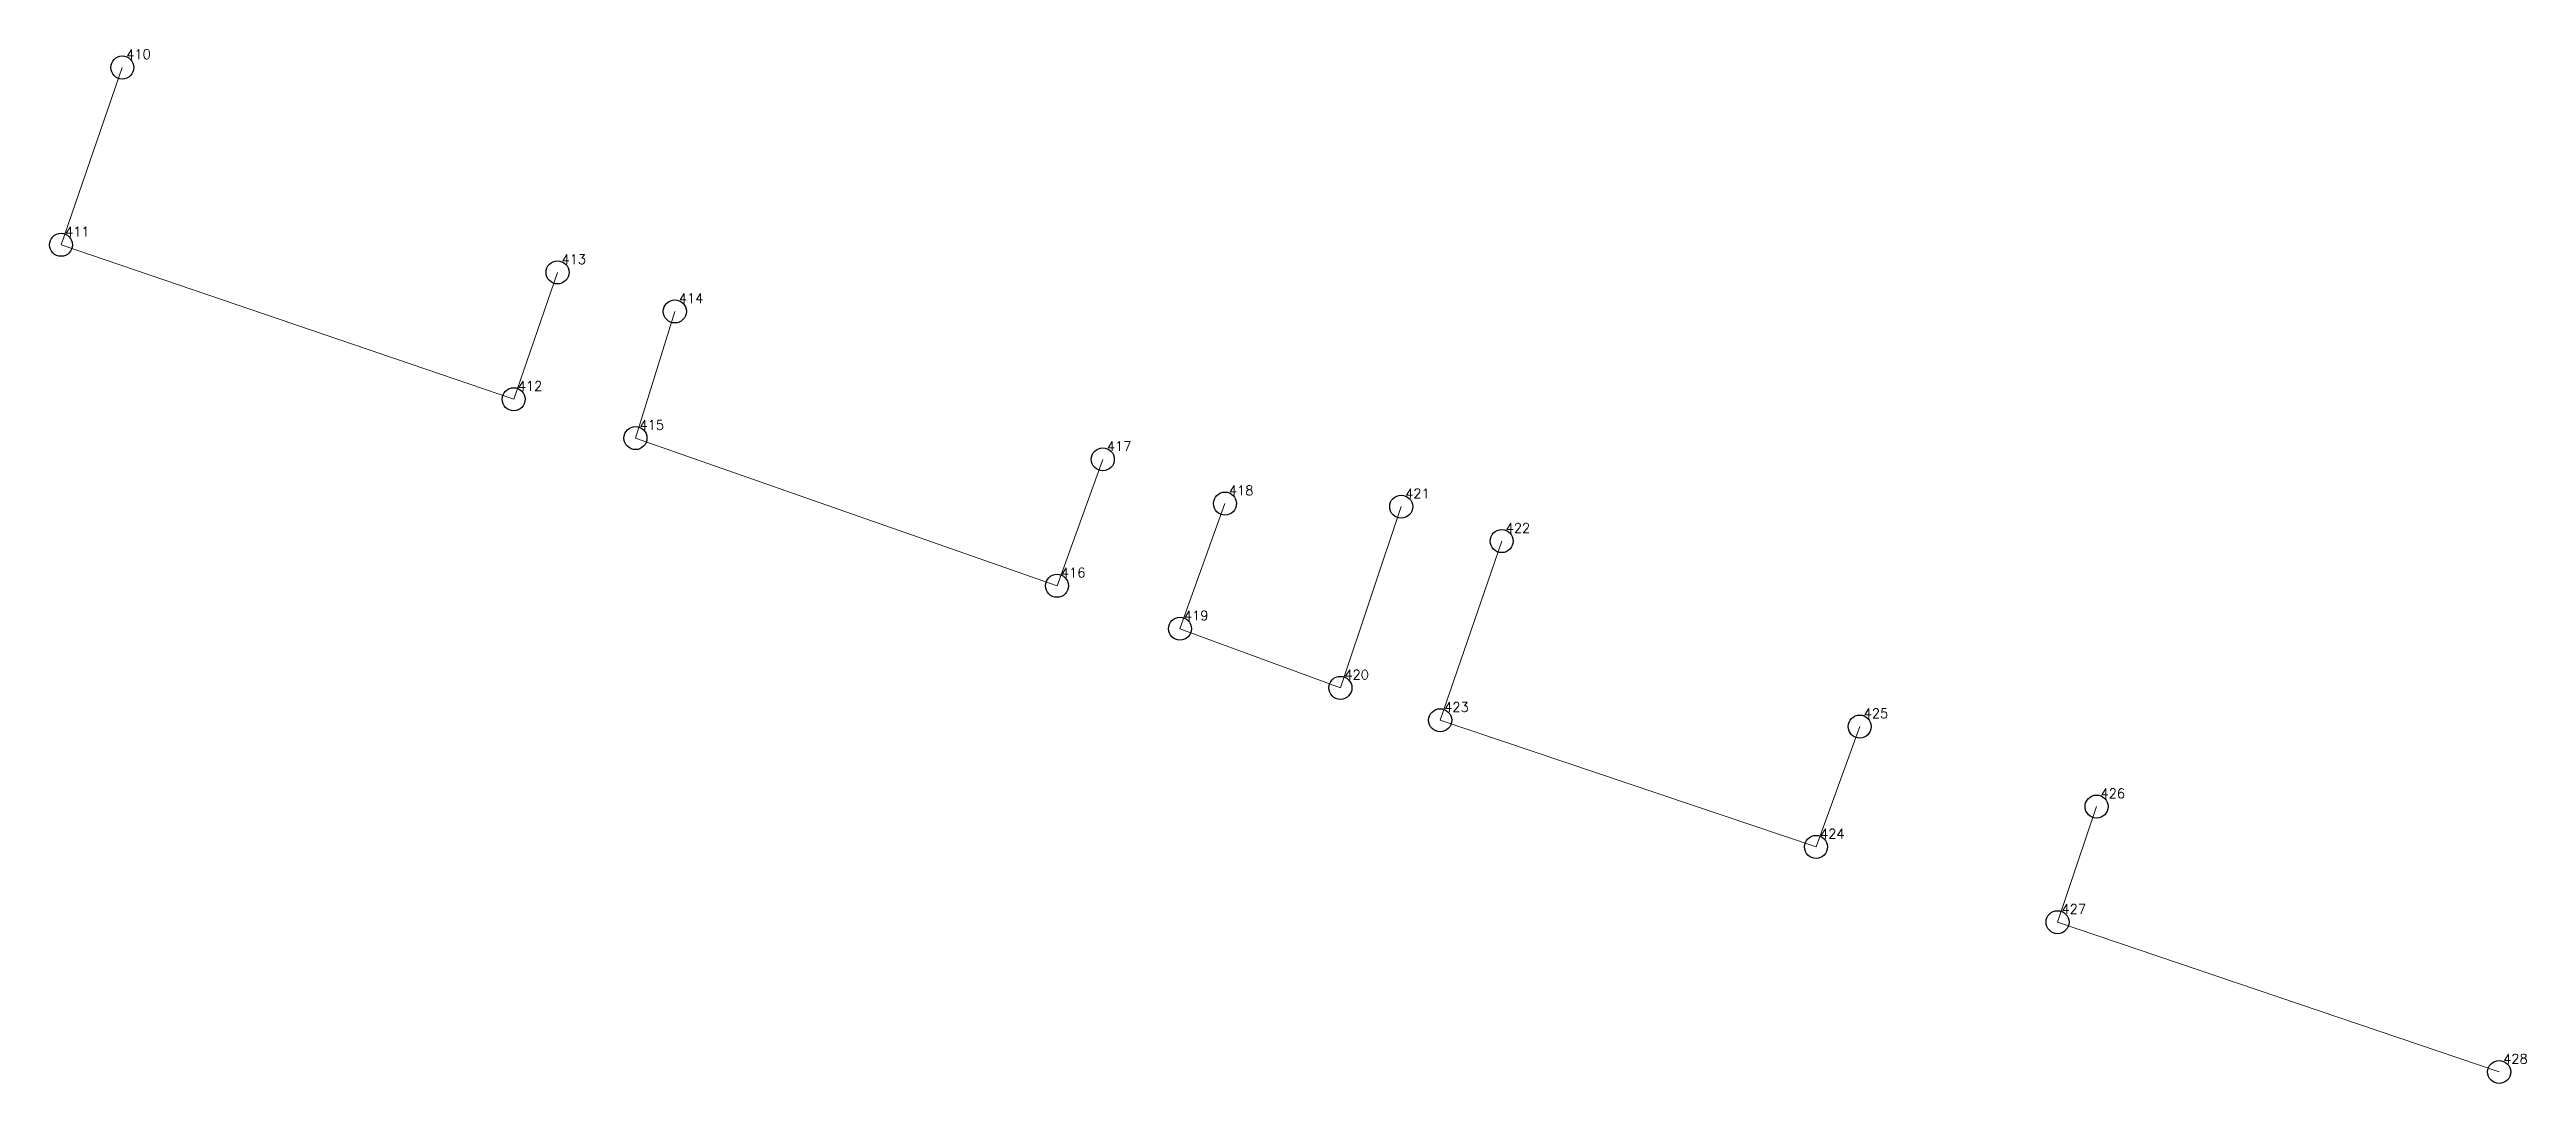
# Model space of a CAD drawing. Extents: x 1390459 to 1399082, y 355064 to 360767.
# Drawn here: x 1396871.8 to 1396952.5, y 359644.7 to 359678.4 of the extents above; entities that cross this region are included whole.
import ezdxf

# ---------------------------------------------------------------- set-up
doc = ezdxf.new("R2010")
doc.units = 0
doc.header["$PDMODE"] = 33
doc.header["$PDSIZE"] = 0.75
doc.layers.add('9 - ценная историческая застройка советский период', color=7, linetype='Continuous')
doc.styles.get("Standard").update_dxf_attribs({"font": 'simplex.shx'})

msp = doc.modelspace()

# ---------------------------------------------------------------- texts
at = {"layer": '9 - ценная историческая застройка советский период', "color": 7}
for s, p in [('410', (1396874.325, 359678.068)), ('411', (1396872.33, 359672.287)), ('413', (1396888.508, 359671.388)), ('414', (1396892.331, 359670.116)), ('412', (1396887.081, 359667.255)), ('415', (1396891.049, 359665.987)), ('417', (1396906.278, 359665.295)), ('418', (1396910.259, 359663.853)), ('421', (1396916.001, 359663.754)), ('422', (1396919.276, 359662.631)), ('416', (1396904.785, 359661.174)), ('419', (1396908.792, 359659.775)), ('420', (1396914.02, 359657.847)), ('423', (1396917.271, 359656.791)), ('425', (1396930.943, 359656.585)), ('426', (1396938.661, 359653.978)), ('424', (1396929.521, 359652.662)), ('427', (1396937.389, 359650.209)), ('428', (1396951.781, 359645.327))]:
    msp.add_text(s, height=0.3111, dxfattribs=at).set_placement(p)

# ---------------------------------------------------------------- linework, layer by layer
at = {"layer": '9 - ценная историческая застройка советский период', "color": 7, "lineweight": 20}
for points in [[(1396874.196, 359677.793), (1396872.2, 359672.013), (1396886.952, 359666.98), (1396888.379, 359671.114)], [(1396892.202, 359669.841), (1396890.92, 359665.713), (1396904.656, 359660.899), (1396906.149, 359665.021)], [(1396910.13, 359663.579), (1396908.663, 359659.501), (1396913.891, 359657.573), (1396915.872, 359663.479)], [(1396919.147, 359662.357), (1396917.142, 359656.517), (1396929.391, 359652.388), (1396930.814, 359656.311)], [(1396938.532, 359653.704), (1396937.26, 359649.935), (1396951.652, 359645.053)]]:
    msp.add_lwpolyline(points, dxfattribs=at)
at = {"layer": '9 - ценная историческая застройка советский период'}
for p in [(1396874.196, 359677.793), (1396872.2, 359672.013), (1396888.379, 359671.114), (1396892.202, 359669.841), (1396886.952, 359666.98), (1396890.92, 359665.713), (1396906.149, 359665.021), (1396910.13, 359663.579), (1396915.872, 359663.479), (1396919.147, 359662.357), (1396904.656, 359660.899), (1396908.663, 359659.501), (1396913.891, 359657.573), (1396917.142, 359656.517), (1396930.814, 359656.311), (1396938.532, 359653.704), (1396929.391, 359652.388), (1396937.26, 359649.935), (1396951.652, 359645.053)]:
    msp.add_point(p, dxfattribs=at)

msp.set_redraw_order([(e.dxf.handle, doc.entitydb.next_handle()) for e in msp.query("TEXT MTEXT ATTDEF DIMENSION ARC_DIMENSION")])  # texts and dimensions are drawn at this point

doc.saveas('drawing.dxf')
